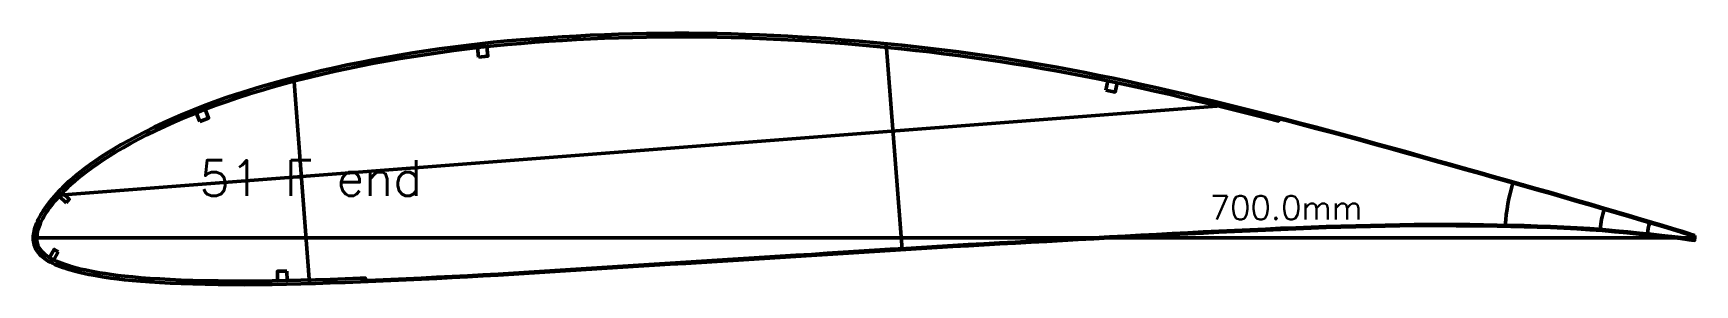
# Model space of a CAD drawing. Header units: metres. Extents: x -405 to 675, y -15418 to 133.
# Drawn here: x -262 to 438, y -10020 to -9914 of the extents above; entities that cross this region are included whole.
import ezdxf
from ezdxf.enums import TextEntityAlignment as Align

# ---------------------------------------------------------------- set-up
doc = ezdxf.new("R2010")
doc.units = ezdxf.units.M
for name, color, linetype, lineweight in [('FoilLayer', 7, 'Continuous', 50), ('RefFoilLayer', 7, 'Continuous', 50), ('StringerLayer', 7, 'Continuous', 50), ('SubLayer', 7, 'Continuous', 50), ('TextLayer', 7, 'Continuous', 50)]:
    doc.layers.add(name, color=color, linetype=linetype, lineweight=lineweight)
doc.styles.add('MSゴシック', font='romans')

msp = doc.modelspace()

# ---------------------------------------------------------------- texts
at = {"layer": 'TextLayer', "style": 'MSゴシック'}
msp.add_text('51 F end', height=15, dxfattribs=at).set_placement((-192.5, -9982.33))
msp.add_text('700.0mm', height=10, dxfattribs=at).set_placement((297.5, -9995.27), align=Align.BOTTOM_RIGHT)

# ---------------------------------------------------------------- linework, layer by layer
at = {"layer": 'FoilLayer'}
msp.add_lwpolyline([(437.36, -9999.38), (435.22, -9998.69), (431.78, -9997.66), (428.06, -9996.5), (423.99, -9995.27), (419.56, -9993.96), (414.79, -9992.55), (409.74, -9991.05), (404.46, -9989.48), (399.02, -9987.88), (393.54, -9986.28), (388.01, -9984.7), (382.4, -9983.06), (376.73, -9981.39), (370.96, -9979.74), (365.1, -9978.07), (359.14, -9976.4), (353.07, -9974.69), (346.9, -9972.95), (340.66, -9971.2), (334.37, -9969.44), (328.07, -9967.67), (321.76, -9965.91), (315.46, -9964.16), (309.16, -9962.42), (302.86, -9960.68), (296.58, -9958.96), (290.32, -9957.26), (284.08, -9955.58), (277.86, -9953.92), (271.65, -9952.28), (265.45, -9950.66), (262.39, -9949.87), (262.12, -9950.89), (259.02, -9950.08), (252.86, -9948.51), (246.71, -9946.97), (240.56, -9945.45), (234.42, -9943.96), (228.28, -9942.48), (222.16, -9941.03), (216.08, -9939.61), (210.04, -9938.23), (204.05, -9936.89), (198.09, -9935.59), (192.14, -9934.33), (186.21, -9933.12), (180.3, -9931.95), (174.39, -9930.82), (168.49, -9929.73), (162.6, -9928.69), (156.71, -9927.69), (150.81, -9926.73), (144.9, -9925.81), (138.98, -9924.93), (133.06, -9924.09), (127.13, -9923.29), (121.19, -9922.53), (115.25, -9921.81), (109.29, -9921.13), (103.32, -9920.48), (97.33, -9919.88), (91.33, -9919.31), (85.33, -9918.77), (79.33, -9918.27), (73.34, -9917.81), (67.35, -9917.39), (61.37, -9917.01), (55.39, -9916.67), (49.43, -9916.37), (43.46, -9916.11), (37.51, -9915.89), (31.56, -9915.72), (25.61, -9915.58), (19.67, -9915.49), (13.74, -9915.44), (7.81, -9915.44), (1.87, -9915.48), (-4.06, -9915.56), (-9.99, -9915.68), (-15.91, -9915.84), (-21.82, -9916.05), (-27.72, -9916.3), (-33.61, -9916.59), (-39.49, -9916.92), (-45.34, -9917.29), (-51.17, -9917.71), (-56.96, -9918.17), (-62.7, -9918.67), (-68.41, -9919.23), (-74.09, -9919.84), (-79.77, -9920.5), (-85.44, -9921.22), (-91.09, -9921.99), (-96.71, -9922.8), (-102.32, -9923.67), (-107.9, -9924.58), (-113.45, -9925.55), (-118.96, -9926.56), (-124.44, -9927.63), (-129.87, -9928.74), (-135.26, -9929.91), (-140.59, -9931.12), (-145.88, -9932.39), (-151.12, -9933.72), (-156.32, -9935.1), (-161.45, -9936.51), (-166.49, -9937.96), (-171.41, -9939.45), (-176.23, -9940.98), (-180.94, -9942.57), (-185.56, -9944.2), (-190.07, -9945.88), (-194.48, -9947.61), (-198.77, -9949.37), (-202.94, -9951.17), (-206.97, -9952.99), (-210.86, -9954.83), (-214.59, -9956.67), (-218.15, -9958.5), (-221.51, -9960.3), (-224.68, -9962.07), (-227.64, -9963.82), (-230.42, -9965.52), (-233.01, -9967.19), (-235.42, -9968.81), (-237.65, -9970.38), (-239.72, -9971.9), (-241.63, -9973.35), (-243.39, -9974.76), (-245.01, -9976.12), (-246.5, -9977.44), (-247.88, -9978.72), (-249.16, -9979.95), (-250.34, -9981.14), (-251.43, -9982.29), (-252.43, -9983.4), (-253.36, -9984.48), (-254.22, -9985.52), (-255, -9986.53), (-255.73, -9987.52), (-256.4, -9988.47), (-257.01, -9989.39), (-257.57, -9990.29), (-258.09, -9991.18), (-258.57, -9992.04), (-259, -9992.85), (-259.37, -9993.63), (-259.71, -9994.44), (-260.02, -9995.23), (-260.28, -9995.95), (-260.5, -9996.65), (-260.67, -9997.36), (-260.8, -9998.07), (-260.9, -9998.74), (-260.97, -9999.39), (-261, -10000.04), (-261, -10000.63), (-260.95, -10001.22), (-260.86, -10001.81), (-260.71, -10002.4), (-260.51, -10003), (-260.26, -10003.59), (-259.95, -10004.17), (-259.59, -10004.74), (-259.18, -10005.3), (-258.69, -10005.86), (-258.15, -10006.4), (-257.55, -10006.92), (-256.9, -10007.44), (-256.2, -10007.94), (-255.44, -10008.42), (-254.61, -10008.88), (-253.73, -10009.33), (-252.77, -10009.77), (-251.75, -10010.19), (-250.65, -10010.62), (-249.49, -10011.03), (-248.24, -10011.45), (-246.92, -10011.87), (-245.51, -10012.28), (-244, -10012.69), (-242.39, -10013.09), (-240.65, -10013.48), (-238.77, -10013.87), (-236.75, -10014.26), (-234.57, -10014.65), (-232.21, -10015.04), (-229.67, -10015.42), (-226.91, -10015.78), (-223.92, -10016.12), (-220.66, -10016.44), (-217.12, -10016.74), (-213.29, -10017.03), (-209.19, -10017.29), (-204.8, -10017.53), (-200.14, -10017.72), (-195.2, -10017.88), (-190.01, -10018), (-184.62, -10018.1), (-179.08, -10018.17), (-173.43, -10018.2), (-167.69, -10018.17), (-161.85, -10018.1), (-155.88, -10017.98), (-149.8, -10017.83), (-143.64, -10017.65), (-137.4, -10017.44), (-131.08, -10017.21), (-124.7, -10016.97), (-122.56, -10016.88), (-122.52, -10017.93), (-118.25, -10017.77), (-111.83, -10017.5), (-105.42, -10017.22), (-99, -10016.91), (-92.55, -10016.59), (-86.06, -10016.25), (-79.57, -10015.91), (-73.08, -10015.55), (-66.6, -10015.19), (-60.11, -10014.8), (-53.59, -10014.39), (-47.04, -10013.98), (-40.47, -10013.57), (-33.89, -10013.17), (-27.3, -10012.76), (-20.7, -10012.34), (-14.08, -10011.92), (-7.45, -10011.5), (-0.83, -10011.09), (5.8, -10010.67), (12.43, -10010.26), (19.05, -10009.85), (25.67, -10009.43), (32.3, -10009), (38.92, -10008.58), (45.55, -10008.16), (52.18, -10007.75), (58.8, -10007.33), (65.42, -10006.92), (72.05, -10006.49), (78.67, -10006.07), (85.29, -10005.64), (91.9, -10005.22), (98.5, -10004.81), (105.1, -10004.41), (111.7, -10004.01), (118.3, -10003.61), (124.88, -10003.22), (131.46, -10002.84), (138.05, -10002.47), (144.65, -10002.11), (151.26, -10001.75), (157.87, -10001.39), (164.49, -10001.02), (171.11, -10000.65), (177.72, -10000.29), (184.33, -9999.93), (190.94, -9999.58), (197.55, -9999.22), (204.15, -9998.87), (210.74, -9998.52), (217.32, -9998.17), (223.88, -9997.84), (230.45, -9997.51), (237.02, -9997.19), (243.58, -9996.88), (250.11, -9996.57), (256.6, -9996.27), (263.04, -9995.98), (269.45, -9995.72), (275.84, -9995.48), (282.16, -9995.24), (288.42, -9995.04), (294.65, -9994.88), (300.87, -9994.74), (307.07, -9994.63), (313.21, -9994.51), (319.23, -9994.4), (325.14, -9994.36), (331.03, -9994.39), (336.92, -9994.41), (342.76, -9994.43), (348.52, -9994.49), (354.25, -9994.63), (359.96, -9994.75), (365.62, -9994.85), (371.2, -9995), (376.76, -9995.23), (382.35, -9995.52), (387.91, -9995.8), (393.34, -9996.11), (398.65, -9996.52), (403.94, -9996.98), (409.13, -9997.47), (414.15, -9997.95), (418.93, -9998.44), (423.45, -9998.94), (427.69, -9999.41), (431.63, -9999.87), (435.26, -10000.31), (437.51, -10000.6)], close=True, dxfattribs=at)
at = {"layer": 'RefFoilLayer'}
msp.add_lwpolyline([(437.5, -9998.95), (435.35, -9998.26), (431.91, -9997.23), (428.19, -9996.07), (424.12, -9994.84), (419.69, -9993.53), (414.92, -9992.12), (409.87, -9990.61), (404.58, -9989.05), (399.15, -9987.44), (393.66, -9985.84), (388.14, -9984.27), (382.53, -9982.63), (376.85, -9980.96), (371.08, -9979.31), (365.22, -9977.64), (359.26, -9975.96), (353.19, -9974.25), (347.02, -9972.52), (340.78, -9970.77), (334.49, -9969.01), (328.19, -9967.24), (321.88, -9965.48), (315.58, -9963.72), (309.28, -9961.98), (302.98, -9960.25), (296.69, -9958.53), (290.43, -9956.83), (284.2, -9955.14), (277.98, -9953.49), (271.76, -9951.85), (265.57, -9950.23), (259.39, -9948.63), (253.22, -9947.06), (247.07, -9945.51), (240.92, -9943.99), (234.77, -9942.5), (228.62, -9941.03), (222.5, -9939.57), (216.41, -9938.15), (210.37, -9936.76), (204.37, -9935.42), (198.4, -9934.12), (192.44, -9932.87), (186.51, -9931.65), (180.58, -9930.48), (174.66, -9929.35), (168.75, -9928.26), (162.85, -9927.21), (156.95, -9926.21), (151.04, -9925.25), (145.12, -9924.33), (139.19, -9923.45), (133.26, -9922.6), (127.32, -9921.8), (121.37, -9921.04), (115.42, -9920.32), (109.45, -9919.64), (103.47, -9918.99), (97.47, -9918.39), (91.46, -9917.81), (85.45, -9917.28), (79.44, -9916.78), (73.44, -9916.32), (67.44, -9915.89), (61.45, -9915.51), (55.47, -9915.17), (49.49, -9914.87), (43.52, -9914.61), (37.55, -9914.39), (31.59, -9914.22), (25.64, -9914.08), (19.69, -9913.99), (13.74, -9913.94), (7.8, -9913.94), (1.85, -9913.98), (-4.09, -9914.06), (-10.03, -9914.18), (-15.97, -9914.34), (-21.89, -9914.55), (-27.8, -9914.8), (-33.7, -9915.09), (-39.58, -9915.42), (-45.45, -9915.8), (-51.29, -9916.21), (-57.09, -9916.67), (-62.85, -9917.18), (-68.57, -9917.73), (-74.27, -9918.35), (-79.96, -9919.01), (-85.64, -9919.73), (-91.3, -9920.5), (-96.94, -9921.32), (-102.56, -9922.19), (-108.16, -9923.1), (-113.72, -9924.07), (-119.25, -9925.09), (-124.74, -9926.16), (-130.19, -9927.27), (-135.59, -9928.44), (-140.94, -9929.66), (-146.25, -9930.94), (-151.5, -9932.27), (-156.72, -9933.65), (-161.87, -9935.07), (-166.92, -9936.52), (-171.87, -9938.02), (-176.71, -9939.56), (-181.44, -9941.15), (-186.08, -9942.8), (-190.62, -9944.49), (-195.05, -9946.22), (-199.37, -9948), (-203.56, -9949.8), (-207.61, -9951.63), (-211.52, -9953.48), (-215.28, -9955.34), (-218.86, -9957.17), (-222.24, -9958.99), (-225.44, -9960.78), (-228.43, -9962.54), (-231.23, -9964.26), (-233.85, -9965.95), (-236.28, -9967.59), (-238.54, -9969.17), (-240.63, -9970.7), (-242.57, -9972.18), (-244.35, -9973.61), (-246, -9975), (-247.52, -9976.34), (-248.93, -9977.64), (-250.23, -9978.9), (-251.43, -9980.11), (-252.54, -9981.29), (-253.57, -9982.43), (-254.52, -9983.53), (-255.4, -9984.6), (-256.21, -9985.64), (-256.96, -9986.65), (-257.65, -9987.64), (-258.29, -9988.6), (-258.87, -9989.54), (-259.4, -9990.45), (-259.9, -9991.34), (-260.36, -9992.21), (-260.76, -9993.06), (-261.11, -9993.9), (-261.43, -9994.72), (-261.72, -9995.52), (-261.96, -9996.3), (-262.14, -9997.08), (-262.29, -9997.85), (-262.4, -9998.59), (-262.47, -9999.33), (-262.5, -10000.04), (-262.49, -10000.75), (-262.43, -10001.46), (-262.31, -10002.18), (-262.13, -10002.89), (-261.89, -10003.6), (-261.58, -10004.3), (-261.22, -10004.98), (-260.79, -10005.65), (-260.3, -10006.3), (-259.75, -10006.92), (-259.14, -10007.52), (-258.48, -10008.1), (-257.76, -10008.67), (-257, -10009.21), (-256.17, -10009.73), (-255.29, -10010.22), (-254.35, -10010.7), (-253.35, -10011.15), (-252.29, -10011.59), (-251.16, -10012.03), (-249.96, -10012.46), (-248.69, -10012.88), (-247.34, -10013.31), (-245.9, -10013.73), (-244.36, -10014.14), (-242.72, -10014.55), (-240.96, -10014.95), (-239.06, -10015.34), (-237.02, -10015.73), (-234.81, -10016.13), (-232.43, -10016.52), (-229.86, -10016.9), (-227.08, -10017.27), (-224.06, -10017.61), (-220.79, -10017.93), (-217.23, -10018.24), (-213.39, -10018.52), (-209.27, -10018.79), (-204.86, -10019.03), (-200.18, -10019.22), (-195.24, -10019.38), (-190.04, -10019.5), (-184.64, -10019.6), (-179.09, -10019.67), (-173.42, -10019.7), (-167.67, -10019.67), (-161.82, -10019.6), (-155.84, -10019.48), (-149.76, -10019.33), (-143.59, -10019.15), (-137.35, -10018.94), (-131.02, -10018.71), (-124.64, -10018.47), (-118.23, -10018.22), (-111.81, -10017.95), (-105.4, -10017.67), (-98.98, -10017.36), (-92.52, -10017.04), (-86.04, -10016.7), (-79.54, -10016.36), (-73.05, -10016), (-66.57, -10015.63), (-60.08, -10015.25), (-53.56, -10014.84), (-47.01, -10014.43), (-40.44, -10014.02), (-33.86, -10013.62), (-27.27, -10013.21), (-20.67, -10012.79), (-14.05, -10012.37), (-7.43, -10011.95), (-0.8, -10011.53), (5.83, -10011.12), (12.46, -10010.71), (19.08, -10010.3), (25.7, -10009.88), (32.32, -10009.45), (38.95, -10009.03), (45.58, -10008.61), (52.2, -10008.2), (58.83, -10007.78), (65.45, -10007.36), (72.08, -10006.94), (78.7, -10006.52), (85.32, -10006.09), (91.92, -10005.67), (98.53, -10005.26), (105.13, -10004.86), (111.73, -10004.46), (118.33, -10004.06), (124.91, -10003.67), (131.49, -10003.29), (138.07, -10002.92), (144.67, -10002.56), (151.28, -10002.2), (157.9, -10001.84), (164.52, -10001.47), (171.13, -10001.1), (177.75, -10000.74), (184.36, -10000.38), (190.97, -10000.03), (197.58, -9999.67), (204.18, -9999.32), (210.77, -9998.96), (217.34, -9998.62), (223.9, -9998.28), (230.47, -9997.96), (237.04, -9997.64), (243.6, -9997.33), (250.13, -9997.02), (256.62, -9996.72), (263.05, -9996.43), (269.47, -9996.17), (275.85, -9995.92), (282.18, -9995.69), (288.44, -9995.49), (294.66, -9995.33), (300.88, -9995.19), (307.07, -9995.08), (313.21, -9994.96), (319.23, -9994.85), (325.14, -9994.81), (331.03, -9994.84), (336.92, -9994.86), (342.75, -9994.88), (348.5, -9994.94), (354.24, -9995.08), (359.96, -9995.2), (365.61, -9995.3), (371.18, -9995.44), (376.73, -9995.68), (382.33, -9995.97), (387.89, -9996.25), (393.3, -9996.56), (398.61, -9996.96), (403.9, -9997.43), (409.09, -9997.91), (414.1, -9998.39), (418.88, -9998.89), (423.4, -9999.39), (427.64, -9999.86), (431.58, -10000.32), (435.21, -10000.75), (437.45, -10001.05)], close=True, dxfattribs=at)
at = {"layer": 'StringerLayer'}
for points in [[(-74.9, -9923.95), (-70.92, -9923.52), (-71.35, -9919.54), (-75.33, -9919.97), (-74.9, -9923.95)], [(189.41, -9937.85), (193.32, -9938.67), (194.15, -9934.76), (190.23, -9933.93), (189.41, -9937.85)], [(-192.36, -9951.08), (-188.63, -9949.62), (-190.09, -9945.89), (-193.82, -9947.35), (-192.36, -9951.08)], [(-248.69, -9985.22), (-247.32, -9983.77), (-250.22, -9981.02), (-251.6, -9982.47), (-248.69, -9985.22)], [(-251.93, -10005.8), (-253.67, -10004.82), (-255.64, -10008.31), (-253.89, -10009.29), (-251.93, -10005.8)], [(-155.61, -10013.97), (-159.61, -10014.05), (-159.53, -10018.05), (-155.53, -10017.97), (-155.61, -10013.97)]]:
    msp.add_lwpolyline(points, dxfattribs=at)
at = {"layer": 'SubLayer'}
for p, q in [((96.88, -9918.33), (103.54, -10004.95)), ((96.88, -9918.33), (103.54, -10004.95)), ((96.88, -9918.33), (103.54, -10004.95)), ((-152.76, -9932.6), (-146.1, -10019.22)), ((-152.76, -9932.6), (-146.1, -10019.22)), ((-152.76, -9932.6), (-146.1, -10019.22)), ((241.57, -9944.16), (-253.41, -9982.24)), ((0, -9962.74), (0, -9962.74)), ((0, -9962.74), (0, -9962.74)), ((-262.5, -10000), (437.5, -10000))]:
    msp.add_line(p, q, dxfattribs=at)
for radius, start, end in [(80, 163.21246, 176.20342), (40, 162.50226, 174.89353), (20, 161.50677, 175.12162)]:
    msp.add_arc((437.5, -10000), radius, start, end, dxfattribs=at)

msp.set_redraw_order([(e.dxf.handle, doc.entitydb.next_handle()) for e in msp.query("TEXT MTEXT ATTDEF DIMENSION ARC_DIMENSION")])  # texts and dimensions are drawn at this point

doc.saveas('drawing.dxf')
